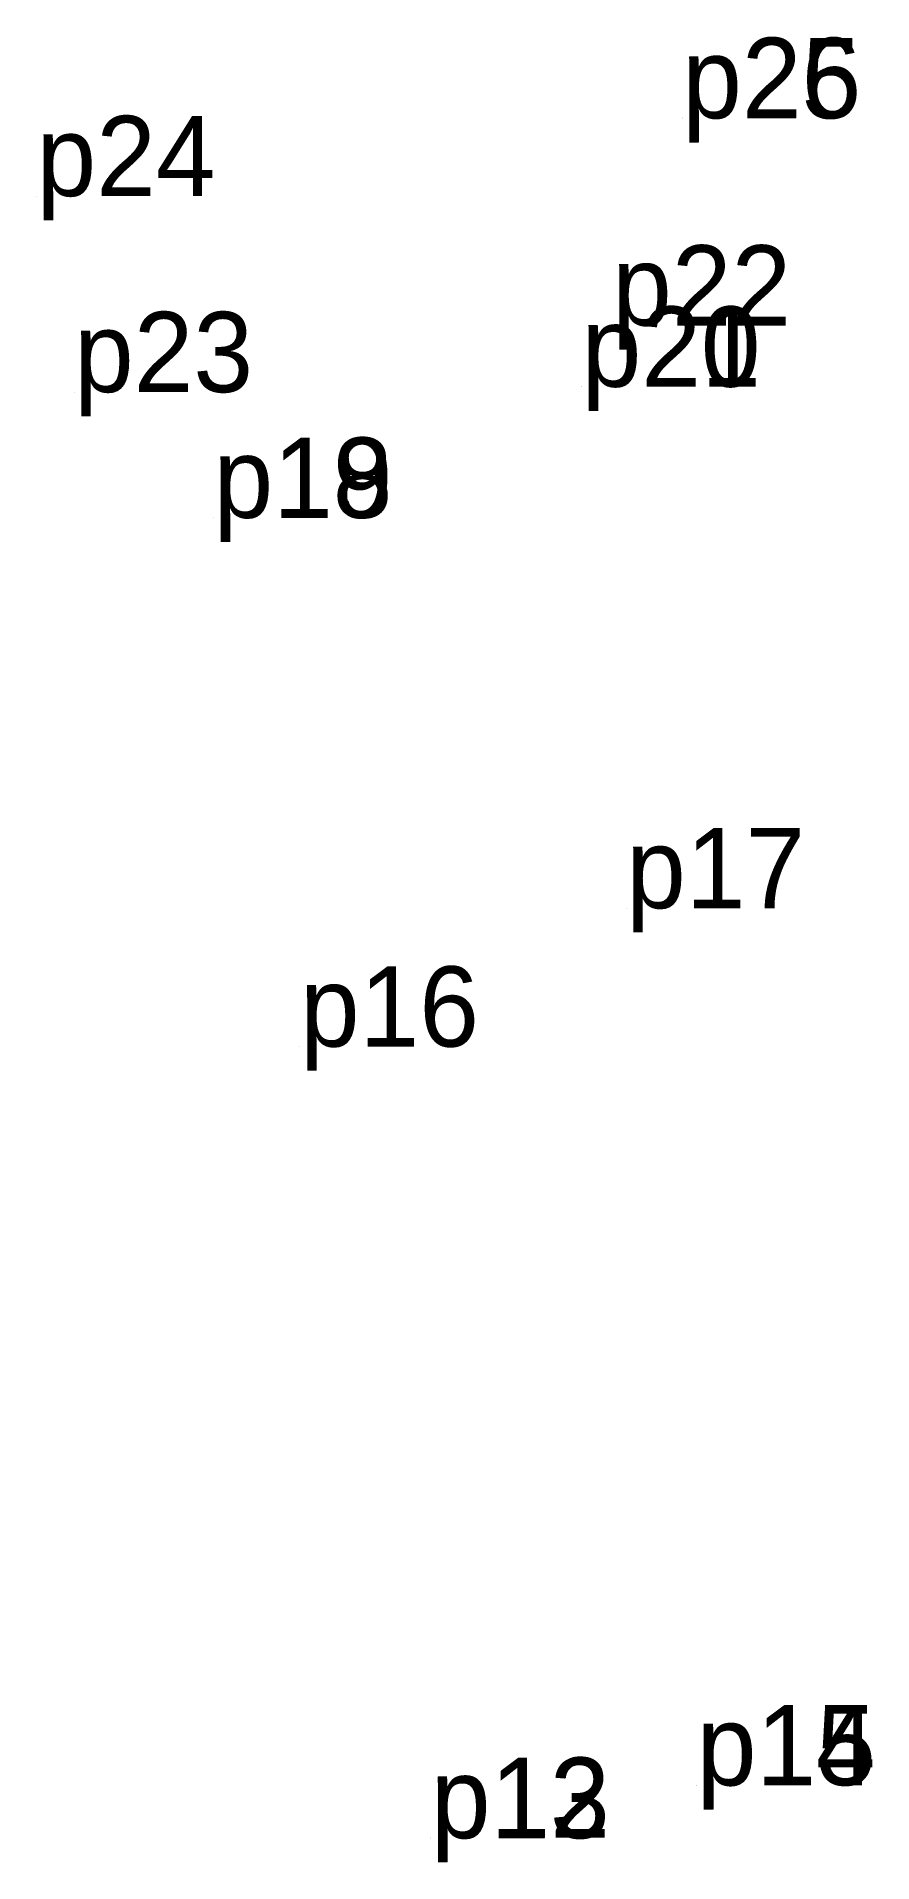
# Model space of a CAD drawing. Extents: x 536112 to 549712, y 1834765 to 1839155.
# Drawn here: x 536112.37 to 536131.12, y 1836974.97 to 1837015.94 of the extents above; entities that cross this region are included whole.
import ezdxf

# ---------------------------------------------------------------- set-up
doc = ezdxf.new("R2010")
doc.units = 0
doc.layers.add('Level 12', color=7, linetype='Continuous')
doc.layers.add('Level 7', color=7, linetype='Continuous')

msp = doc.modelspace()

# ---------------------------------------------------------------- texts
at = {"layer": 'Level 12'}
for s, p in [('p25', (536126.853, 1837014.101)), ('p26', (536126.856, 1837014.11)), ('p24', (536112.373, 1837012.357)), ('p22', (536125.283, 1837009.453)), ('p23', (536113.214, 1837007.959)), ('p20', (536124.596, 1837008.079)), ('p21', (536124.601, 1837008.079)), ('p18', (536116.34, 1837005.139)), ('p19', (536116.343, 1837005.138)), ('p17', (536125.598, 1836996.379)), ('p16', (536118.281, 1836993.276)), ('p14', (536127.177, 1836976.7)), ('p15', (536127.184, 1836976.704)), ('p13', (536121.213, 1836975.515)), ('p12', (536121.219, 1836975.526))]:
    msp.add_text(s, height=1.8, dxfattribs=at).set_placement(p)

# ---------------------------------------------------------------- linework, layer by layer
at = {"layer": 'Level 7'}
for p, q in [((536126.853, 1837014.101), (536126.853, 1837014.101)), ((536126.856, 1837014.11), (536126.856, 1837014.11)), ((536112.373, 1837012.357), (536112.373, 1837012.357)), ((536125.283, 1837009.453), (536125.283, 1837009.453)), ((536124.596, 1837008.079), (536124.596, 1837008.079)), ((536124.601, 1837008.079), (536124.601, 1837008.079)), ((536113.214, 1837007.959), (536113.214, 1837007.959)), ((536116.34, 1837005.139), (536116.34, 1837005.139)), ((536116.343, 1837005.138), (536116.343, 1837005.138)), ((536125.598, 1836996.379), (536125.598, 1836996.379)), ((536118.281, 1836993.276), (536118.281, 1836993.276)), ((536127.177, 1836976.7), (536127.177, 1836976.7)), ((536127.184, 1836976.704), (536127.184, 1836976.704)), ((536121.213, 1836975.515), (536121.213, 1836975.515)), ((536121.219, 1836975.526), (536121.219, 1836975.526))]:
    msp.add_line(p, q, dxfattribs=at)

msp.set_redraw_order([(e.dxf.handle, doc.entitydb.next_handle()) for e in msp.query("TEXT MTEXT ATTDEF DIMENSION ARC_DIMENSION")])  # texts and dimensions are drawn at this point

doc.saveas('drawing.dxf')
